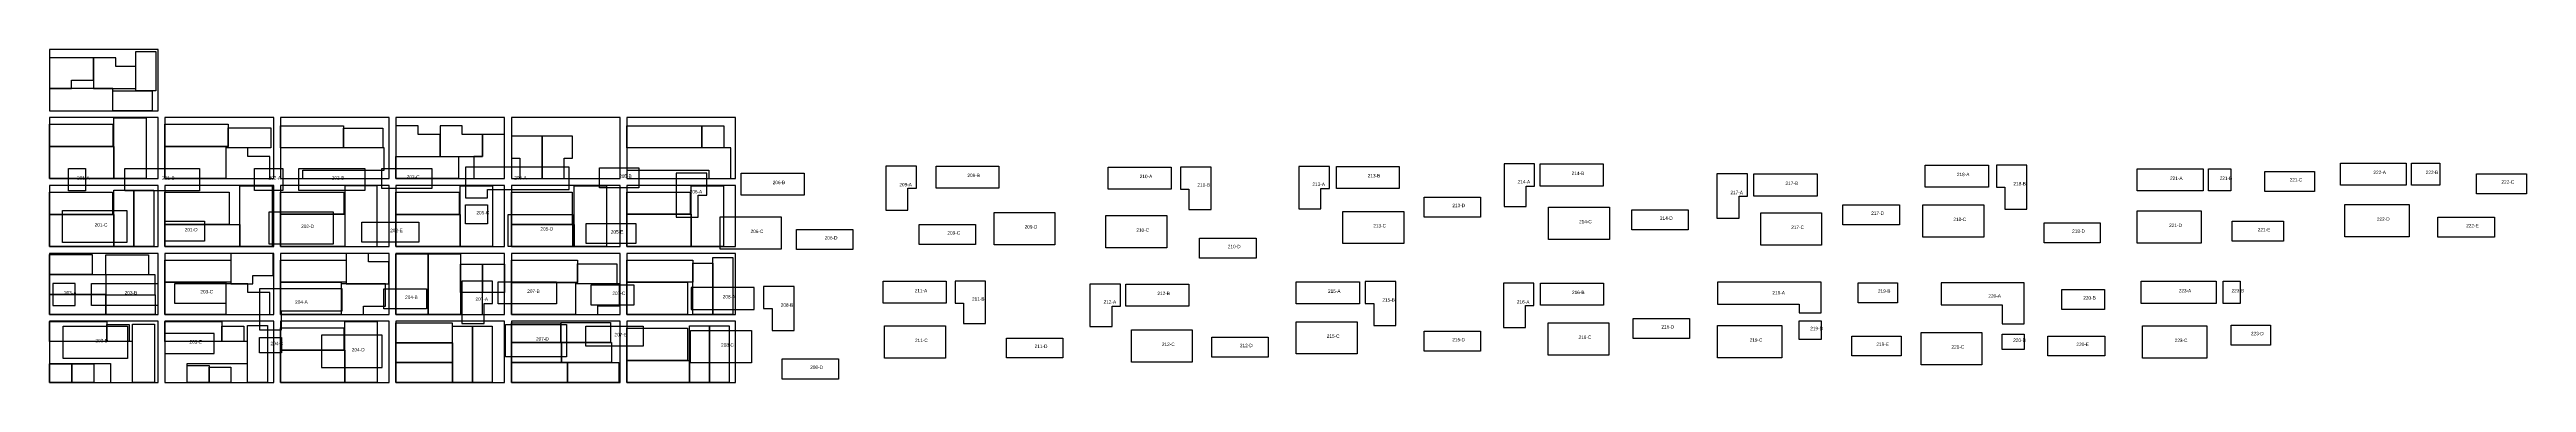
# Model space of a CAD drawing. Header units: millimetres. Extents: x 0 to 72938, y 0 to 9800.
import ezdxf

# ---------------------------------------------------------------- set-up
doc = ezdxf.new("R2010")
doc.units = ezdxf.units.MM
doc.layers.add('NESTED_RESULT', color=7, linetype='Continuous')
doc.layers.add('SOURCE_PARTS', color=7, linetype='Continuous')

msp = doc.modelspace()

# ---------------------------------------------------------------- linework, layer by layer
at = {"layer": 'NESTED_RESULT'}
for points in [[(0, 8000), (3200, 8000), (3200, 9800), (0, 9800), (0, 8000)], [(0, 9553), (0, 8651), (651, 8651), (651, 8902), (1297, 8902), (1297, 9553), (0, 9553)], [(1297, 9554), (1297, 8651), (2545, 8651), (2545, 9302), (1948, 9302), (1948, 9554), (1297, 9554)], [(2545, 8587), (2545, 9743), (3132, 9743), (3132, 8587), (2545, 8587)], [(0, 8000), (1859, 8000), (1859, 8651), (0, 8651), (0, 8000)], [(1859, 8587), (3018, 8587), (3018, 8000), (1859, 8000), (1859, 8587)], [(0, 6000), (3200, 6000), (3200, 7800), (0, 7800), (0, 6000)], [(0, 7600), (1861, 7600), (1861, 6949), (0, 6949), (0, 7600)], [(1892, 6000), (1892, 7791), (2842, 7791), (2842, 6000), (1892, 6000)], [(3400, 6000), (6600, 6000), (6600, 7800), (3400, 7800), (3400, 6000)], [(3400, 7600), (5259, 7600), (5259, 6950), (3400, 6950), (3400, 7600)], [(5259, 7494), (6516, 7494), (6516, 6903), (5259, 6903), (5259, 7494)], [(6800, 6000), (10000, 6000), (10000, 7800), (6800, 7800), (6800, 6000)], [(6800, 7553), (8657, 7553), (8657, 6902), (6800, 6902), (6800, 7553)], [(8657, 7489), (9813, 7489), (9813, 6902), (8657, 6902), (8657, 7489)], [(10200, 6000), (13400, 6000), (13400, 7800), (10200, 7800), (10200, 6000)], [(10851, 7302), (10851, 7553), (10200, 7553), (10200, 6651), (11499, 6651), (11499, 7302), (10851, 7302)], [(12149, 7302), (12149, 7551), (11499, 7551), (11499, 6651), (12748, 6651), (12748, 7302), (12149, 7302)], [(12499, 6000), (13399, 6000), (13399, 7299), (12748, 7299), (12748, 6651), (12499, 6651), (12499, 6000)], [(13600, 6000), (16800, 6000), (16800, 7800), (13600, 7800), (13600, 6000)], [(17000, 6000), (20200, 6000), (20200, 7800), (17000, 7800), (17000, 6000)], [(17000, 7553), (19205, 7553), (19205, 6902), (17000, 6902), (17000, 7553)], [(19205, 6902), (19205, 7554), (19853, 7554), (19853, 6902), (19205, 6902)], [(0, 6949), (1892, 6949), (1892, 6000), (0, 6000), (0, 6949)], [(3400, 6949), (5191, 6949), (5191, 6000), (3400, 6000), (3400, 6949)], [(5191, 6903), (5191, 6000), (6489, 6000), (6489, 6651), (5842, 6651), (5842, 6903), (5191, 6903)], [(9858, 6902), (6800, 6902), (6800, 6000), (7454, 6000), (7454, 6248), (9858, 6248), (9858, 6902)], [(10200, 6651), (12045, 6651), (12045, 6000), (10200, 6000), (10200, 6651)], [(14502, 7249), (13600, 7249), (13600, 6598), (13851, 6598), (13851, 6000), (14502, 6000), (14502, 7249)], [(15403, 7249), (14502, 7249), (14502, 6000), (15153, 6000), (15153, 6598), (15403, 6598), (15403, 7249)], [(20058, 6902), (17000, 6902), (17000, 6254), (19410, 6254), (19410, 6000), (20058, 6000), (20058, 6902)], [(0, 4000), (3200, 4000), (3200, 5800), (0, 5800), (0, 4000)], [(0, 5600), (1853, 5600), (1853, 4949), (0, 4949), (0, 5600)], [(1893, 4000), (1893, 5657), (2480, 5657), (2480, 4000), (1893, 4000)], [(2480, 4000), (2480, 5657), (3074, 5657), (3074, 4000), (2480, 4000)], [(3400, 4000), (6600, 4000), (6600, 5800), (3400, 5800), (3400, 4000)], [(3400, 5600), (5292, 5600), (5292, 4648), (3400, 4648), (3400, 5600)], [(5608, 4000), (5608, 5791), (6557, 5791), (6557, 4000), (5608, 4000)], [(6800, 4000), (10000, 4000), (10000, 5800), (6800, 5800), (6800, 4000)], [(6800, 5603), (8665, 5603), (8665, 4952), (6800, 4952), (6800, 5603)], [(8693, 5791), (8693, 4000), (9645, 4000), (9645, 5791), (8693, 5791)], [(10200, 4000), (13400, 4000), (13400, 5800), (10200, 5800), (10200, 4000)], [(10200, 5600), (12061, 5600), (12061, 4949), (10200, 4949), (10200, 5600)], [(12092, 4000), (12092, 5791), (13042, 5791), (13042, 4000), (12092, 4000)], [(13600, 4000), (16800, 4000), (16800, 5800), (13600, 5800), (13600, 4000)], [(13600, 5600), (15391, 5600), (15391, 4651), (13600, 4651), (13600, 5600)], [(15451, 4000), (15451, 5791), (16400, 5791), (16400, 4000), (15451, 4000)], [(17000, 4000), (20200, 4000), (20200, 5800), (17000, 5800), (17000, 4000)], [(17000, 5603), (18865, 5603), (18865, 4952), (17000, 4952), (17000, 5603)], [(18892, 4000), (18892, 5791), (19842, 5791), (19842, 4000), (18892, 4000)], [(0, 4949), (1892, 4949), (1892, 4000), (0, 4000), (0, 4949)], [(3400, 4648), (5608, 4648), (5608, 4000), (3400, 4000), (3400, 4648)], [(6800, 4952), (8692, 4952), (8692, 4000), (6800, 4000), (6800, 4952)], [(10200, 4949), (12092, 4949), (12092, 4000), (10200, 4000), (10200, 4949)], [(13600, 4651), (15451, 4651), (15451, 4000), (13600, 4000), (13600, 4651)], [(17000, 4952), (18892, 4952), (18892, 4000), (17000, 4000), (17000, 4952)], [(0, 2000), (3200, 2000), (3200, 3800), (0, 3800), (0, 2000)], [(0, 3765), (1254, 3765), (1254, 3175), (0, 3175), (0, 3765)], [(1657, 3756), (2918, 3756), (2918, 3168), (1657, 3168), (1657, 3756)], [(3400, 2000), (6600, 2000), (6600, 3800), (3400, 3800), (3400, 2000)], [(5340, 3799), (5340, 2900), (5991, 2900), (5991, 3148), (6588, 3148), (6588, 3799), (5340, 3799)], [(6800, 2000), (10000, 2000), (10000, 3800), (6800, 3800), (6800, 2000)], [(8738, 3799), (8738, 2900), (9989, 2900), (9989, 3550), (9389, 3550), (9389, 3799), (8738, 3799)], [(10200, 2000), (13400, 2000), (13400, 3800), (10200, 3800), (10200, 2000)], [(10200, 2000), (10200, 3791), (11149, 3791), (11149, 2000), (10200, 2000)], [(11149, 2000), (11149, 3791), (12098, 3791), (12098, 2000), (11149, 2000)], [(13600, 2000), (16800, 2000), (16800, 3800), (13600, 3800), (13600, 2000)], [(17000, 2000), (20200, 2000), (20200, 3800), (17000, 3800), (17000, 2000)], [(19532, 2000), (19532, 3676), (20119, 3676), (20119, 2000), (19532, 2000)], [(0, 3175), (1657, 3175), (1657, 2587), (0, 2587), (0, 3175)], [(3108, 3168), (1657, 3168), (1657, 2584), (3108, 2584), (3108, 3168)], [(3400, 3600), (5340, 3600), (5340, 2949), (3400, 2949), (3400, 3600)], [(3400, 2949), (5191, 2949), (5191, 2000), (3400, 2000), (3400, 2949)], [(6800, 3597), (8738, 3597), (8738, 2949), (6800, 2949), (6800, 3597)], [(6800, 2949), (8591, 2949), (8591, 2000), (6800, 2000), (6800, 2949)], [(12098, 2651), (12098, 3481), (12749, 3481), (12749, 2651), (12098, 2651)], [(12749, 2651), (12749, 3480), (13397, 3480), (13397, 2651), (12749, 2651)], [(13600, 3597), (15546, 3597), (15546, 2946), (13600, 2946), (13600, 3597)], [(13600, 2946), (15492, 2946), (15492, 2000), (13600, 2000), (13600, 2946)], [(15546, 2903), (15546, 3494), (16705, 3494), (16705, 2903), (15546, 2903)], [(17000, 3597), (18945, 3597), (18945, 2949), (17000, 2949), (17000, 3597)], [(17000, 2949), (18791, 2949), (18791, 2000), (17000, 2000), (17000, 2949)], [(18945, 2000), (18945, 3513), (19532, 3513), (19532, 2000), (18945, 2000)], [(0, 2587), (1657, 2587), (1657, 2000), (0, 2000), (0, 2587)], [(1657, 2584), (3115, 2584), (3115, 2000), (1657, 2000), (1657, 2584)], [(5191, 2900), (5191, 2000), (6491, 2000), (6491, 2651), (5842, 2651), (5842, 2900), (5191, 2900)], [(8591, 2900), (8591, 2000), (9242, 2000), (9242, 2249), (9891, 2249), (9891, 2900), (8591, 2900)], [(12749, 2651), (12098, 2651), (12098, 2000), (12749, 2000), (12749, 2651)], [(15492, 2903), (15492, 2000), (16143, 2000), (16143, 2252), (16788, 2252), (16788, 2903), (15492, 2903)], [(0, 0), (3200, 0), (3200, 1800), (0, 1800), (0, 0)], [(0, 1794), (1692, 1794), (1692, 1203), (0, 1203), (0, 1794)], [(1692, 1203), (1692, 1705), (2343, 1705), (2343, 1203), (1692, 1203)], [(2442, 0), (2442, 1716), (3092, 1716), (3092, 0), (2442, 0)], [(3400, 0), (6600, 0), (6600, 1800), (3400, 1800), (3400, 0)], [(3400, 1794), (5070, 1794), (5070, 1203), (3400, 1203), (3400, 1794)], [(5070, 1654), (5718, 1654), (5718, 1203), (5070, 1203), (5070, 1654)], [(5832, 0), (5832, 1676), (6423, 1676), (6423, 0), (5832, 0)], [(6800, 0), (10000, 0), (10000, 1800), (6800, 1800), (6800, 0)], [(6800, 1603), (8668, 1603), (8668, 952), (6800, 952), (6800, 1603)], [(8692, 0), (8692, 1791), (9645, 1791), (9645, 0), (8692, 0)], [(10200, 0), (13400, 0), (13400, 1800), (10200, 1800), (10200, 0)], [(10200, 1753), (11857, 1753), (11857, 1168), (10200, 1168), (10200, 1753)], [(11864, 0), (11864, 1654), (12451, 1654), (12451, 0), (11864, 0)], [(12451, 0), (12451, 1654), (13038, 1654), (13038, 0), (12451, 0)], [(13600, 0), (16800, 0), (16800, 1800), (13600, 1800), (13600, 0)], [(13600, 1759), (15060, 1759), (15060, 1175), (13600, 1175), (13600, 1759)], [(15060, 1762), (16521, 1762), (16521, 1178), (15060, 1178), (15060, 1762)], [(17000, 0), (20200, 0), (20200, 1800), (17000, 1800), (17000, 0)], [(17000, 1600), (18791, 1600), (18791, 651), (17000, 651), (17000, 1600)], [(18845, 0), (18845, 1664), (19432, 1664), (19432, 0), (18845, 0)], [(19432, 0), (19432, 1664), (20016, 1664), (20016, 0), (19432, 0)], [(2442, 1203), (0, 1203), (0, 556), (1794, 556), (1794, 0), (2442, 0), (2442, 1203)], [(5832, 1203), (3400, 1203), (3400, 0), (4048, 0), (4048, 556), (5832, 556), (5832, 1203)], [(6800, 952), (8692, 952), (8692, 0), (6800, 0), (6800, 952)], [(10200, 1168), (11864, 1168), (11864, 584), (10200, 584), (10200, 1168)], [(13600, 1175), (15073, 1175), (15073, 584), (13600, 584), (13600, 1175)], [(15073, 1178), (16546, 1178), (16546, 587), (15073, 587), (15073, 1178)], [(0, 552), (654, 552), (654, 0), (0, 0), (0, 552)], [(654, 552), (1302, 552), (1302, 0), (654, 0), (654, 552)], [(4048, 0), (4048, 502), (4696, 502), (4696, 0), (4048, 0)], [(4696, 452), (5343, 452), (5343, 0), (4696, 0), (4696, 452)], [(10200, 584), (11864, 584), (11864, 0), (10200, 0), (10200, 584)], [(13600, 584), (15257, 584), (15257, 0), (13600, 0), (13600, 584)], [(15257, 587), (16762, 587), (16762, 0), (15257, 0), (15257, 587)], [(17000, 651), (18845, 651), (18845, 0), (17000, 0), (17000, 651)]]:
    msp.add_lwpolyline(points, dxfattribs=at)
at = {"layer": 'SOURCE_PARTS'}
for points in [[(560, 6294), (1062, 6294), (1062, 5644), (560, 5644), (560, 6294)], [(2214, 6294), (4419, 6294), (4419, 5644), (2214, 5644), (2214, 6294)], [(6035, 6298), (6865, 6298), (6865, 5647), (6035, 5647), (6035, 6298)], [(7340, 6298), (9280, 6298), (9280, 5647), (7340, 5647), (7340, 6298)], [(9783, 6298), (11256, 6298), (11256, 5708), (9783, 5708), (9783, 6298)], [(15303, 6335), (12245, 6335), (12245, 5433), (12899, 5433), (12899, 5680), (15303, 5680), (15303, 6335)], [(16197, 6316), (17352, 6316), (17352, 5729), (16197, 5729), (16197, 6316)], [(19104, 5512), (19355, 5512), (19355, 6163), (18453, 6163), (18453, 4865), (19104, 4865), (19104, 5512)], [(20366, 6162), (22223, 6162), (22223, 5511), (20366, 5511), (20366, 6162)], [(25529, 6371), (24625, 6371), (24625, 5072), (25276, 5072), (25276, 5720), (25529, 5720), (25529, 6371)], [(26107, 6371), (27952, 6371), (27952, 5720), (26107, 5720), (26107, 6371)], [(31172, 6340), (33032, 6340), (33032, 5689), (31172, 5689), (31172, 6340)], [(34204, 6340), (33302, 6340), (33302, 5689), (33553, 5689), (33553, 5090), (34204, 5090), (34204, 6340)], [(37439, 5710), (37688, 5710), (37688, 6361), (36788, 6361), (36788, 5111), (37439, 5111), (37439, 5710)], [(37895, 6361), (39740, 6361), (39740, 5710), (37895, 5710), (37895, 6361)], [(43729, 6434), (42830, 6434), (42830, 5183), (43480, 5183), (43480, 5783), (43729, 5783), (43729, 6434)], [(43896, 6434), (45747, 6434), (45747, 5783), (43896, 5783), (43896, 6434)], [(49999, 6139), (49099, 6139), (49099, 4839), (49750, 4839), (49750, 5488), (49999, 5488), (49999, 6139)], [(50185, 6139), (52053, 6139), (52053, 5488), (50185, 5488), (50185, 6139)], [(55233, 6398), (57098, 6398), (57098, 5747), (55233, 5747), (55233, 6398)], [(58228, 6398), (57328, 6398), (57328, 5747), (57577, 5747), (57577, 5098), (58228, 5098), (58228, 6398)], [(61470, 6286), (63415, 6286), (63415, 5638), (61470, 5638), (61470, 6286)], [(63580, 6286), (64232, 6286), (64232, 5638), (63580, 5638), (63580, 6286)], [(65233, 6208), (66694, 6208), (66694, 5624), (65233, 5624), (65233, 6208)], [(67463, 6459), (69401, 6459), (69401, 5811), (67463, 5811), (67463, 6459)], [(69558, 6459), (70386, 6459), (70386, 5811), (69558, 5811), (69558, 6459)], [(71465, 6146), (72938, 6146), (72938, 5556), (71465, 5556), (71465, 6146)], [(12245, 5225), (12899, 5225), (12899, 4672), (12245, 4672), (12245, 5225)], [(40478, 5452), (42142, 5452), (42142, 4868), (40478, 4868), (40478, 5452)], [(44144, 5158), (45935, 5158), (45935, 4209), (44144, 4209), (44144, 5158)], [(52811, 5227), (54475, 5227), (54475, 4640), (52811, 4640), (52811, 5227)], [(55166, 5228), (56957, 5228), (56957, 4279), (55166, 4279), (55166, 5228)], [(67588, 5236), (69480, 5236), (69480, 4283), (67588, 4283), (67588, 5236)], [(383, 5064), (2275, 5064), (2275, 4115), (383, 4115), (383, 5064)], [(3405, 4743), (4564, 4743), (4564, 4156), (3405, 4156), (3405, 4743)], [(6464, 5022), (8356, 5022), (8356, 4073), (6464, 4073), (6464, 5022)], [(9194, 4719), (10871, 4719), (10871, 4128), (9194, 4128), (9194, 4719)], [(13509, 4944), (15402, 4944), (15402, 3998), (13509, 3998), (13509, 4944)], [(15799, 4675), (17260, 4675), (17260, 4091), (15799, 4091), (15799, 4675)], [(19749, 4873), (21540, 4873), (21540, 3924), (19749, 3924), (19749, 4873)], [(21999, 4499), (23656, 4499), (23656, 3915), (21999, 3915), (21999, 4499)], [(25613, 4645), (27270, 4645), (27270, 4058), (25613, 4058), (25613, 4645)], [(27817, 5004), (29608, 5004), (29608, 4055), (27817, 4055), (27817, 5004)], [(31108, 4910), (32898, 4910), (32898, 3961), (31108, 3961), (31108, 4910)], [(38085, 5036), (39876, 5036), (39876, 4087), (38085, 4087), (38085, 5036)], [(46590, 5079), (48254, 5079), (48254, 4495), (46590, 4495), (46590, 5079)], [(50392, 4994), (52183, 4994), (52183, 4045), (50392, 4045), (50392, 4994)], [(58733, 4696), (60387, 4696), (60387, 4109), (58733, 4109), (58733, 4696)], [(61470, 5051), (63363, 5051), (63363, 4099), (61470, 4099), (61470, 5051)], [(64271, 4743), (65784, 4743), (65784, 4155), (64271, 4155), (64271, 4743)], [(70329, 4862), (71999, 4862), (71999, 4272), (70329, 4272), (70329, 4862)], [(33865, 4244), (35528, 4244), (35528, 3660), (33865, 3660), (33865, 4244)], [(13046, 2978), (12143, 2978), (12143, 1731), (12794, 1731), (12794, 2328), (13046, 2328), (13046, 2978)], [(13209, 2963), (14925, 2963), (14925, 2312), (13209, 2312), (13209, 2963)], [(24550, 2980), (26402, 2980), (26402, 2330), (24550, 2330), (24550, 2980)], [(27563, 2980), (26665, 2980), (26665, 2330), (26912, 2330), (26912, 1733), (27563, 1733), (27563, 2980)], [(36714, 2963), (38579, 2963), (38579, 2312), (36714, 2312), (36714, 2963)], [(39645, 2974), (38743, 2974), (38743, 2323), (38994, 2323), (38994, 1677), (39645, 1677), (39645, 2974)], [(43713, 2918), (42812, 2918), (42812, 1619), (43463, 1619), (43463, 2267), (43713, 2267), (43713, 2918)], [(43901, 2926), (45762, 2926), (45762, 2275), (43901, 2275), (43901, 2926)], [(52172, 2951), (49114, 2951), (49114, 2303), (51524, 2303), (51524, 2049), (52172, 2049), (52172, 2951)], [(53262, 2344), (53262, 2935), (54421, 2935), (54421, 2344), (53262, 2344)], [(58147, 2931), (55706, 2931), (55706, 2283), (57500, 2283), (57500, 1728), (58147, 1728), (58147, 2931)], [(61592, 2977), (63801, 2977), (63801, 2329), (61592, 2329), (61592, 2977)], [(64003, 2977), (64504, 2977), (64504, 2329), (64003, 2329), (64003, 2977)], [(751, 2915), (100, 2915), (100, 2264), (751, 2264), (751, 2915)], [(1240, 2915), (3187, 2915), (3187, 2264), (1240, 2264), (1240, 2915)], [(3688, 2915), (5193, 2915), (5193, 2328), (3688, 2328), (3688, 2915)], [(8615, 2753), (6183, 2753), (6183, 1549), (6831, 1549), (6831, 2105), (8615, 2105), (8615, 2753)], [(9840, 2753), (11101, 2753), (11101, 2165), (9840, 2165), (9840, 2753)], [(15946, 2870), (17204, 2870), (17204, 2279), (15946, 2279), (15946, 2870)], [(18895, 2146), (20754, 2146), (20754, 2797), (18895, 2797), (18895, 2146)], [(21930, 2823), (21027, 2823), (21027, 2173), (21280, 2173), (21280, 1528), (21930, 1528), (21930, 2823)], [(31539, 2896), (30638, 2896), (30638, 1647), (31289, 1647), (31289, 2245), (31539, 2245), (31539, 2896)], [(31693, 2896), (33552, 2896), (33552, 2245), (31693, 2245), (31693, 2896)], [(59261, 2735), (60515, 2735), (60515, 2144), (59261, 2144), (59261, 2735)], [(404, 1658), (2296, 1658), (2296, 708), (404, 708), (404, 1658)], [(13430, 1706), (15221, 1706), (15221, 757), (13430, 757), (13430, 1706)], [(15789, 1655), (17481, 1655), (17481, 1065), (15789, 1065), (15789, 1655)], [(18878, 1526), (20669, 1526), (20669, 577), (18878, 577), (18878, 1526)], [(24588, 1664), (26379, 1664), (26379, 715), (24588, 715), (24588, 1664)], [(31861, 1549), (33652, 1549), (33652, 600), (31861, 600), (31861, 1549)], [(36714, 1788), (38505, 1788), (38505, 838), (36714, 838), (36714, 1788)], [(40478, 1505), (42135, 1505), (42135, 918), (40478, 918), (40478, 1505)], [(44129, 1757), (45920, 1757), (45920, 808), (44129, 808), (44129, 1757)], [(46636, 1881), (48294, 1881), (48294, 1294), (46636, 1294), (46636, 1881)], [(49117, 1674), (51009, 1674), (51009, 722), (49117, 722), (49117, 1674)], [(51524, 1814), (52172, 1814), (52172, 1262), (51524, 1262), (51524, 1814)], [(55112, 1471), (56902, 1471), (56902, 519), (55112, 519), (55112, 1471)], [(61633, 1665), (63525, 1665), (63525, 713), (61633, 713), (61633, 1665)], [(64247, 1684), (65403, 1684), (65403, 1097), (64247, 1097), (64247, 1684)], [(4847, 1437), (3396, 1437), (3396, 853), (4847, 853), (4847, 1437)], [(6183, 1323), (6831, 1323), (6831, 872), (6183, 872), (6183, 1323)], [(9797, 1391), (8006, 1391), (8006, 438), (9797, 438), (9797, 1391)], [(28180, 1308), (29838, 1308), (29838, 723), (28180, 723), (28180, 1308)], [(34227, 1332), (35881, 1332), (35881, 744), (34227, 744), (34227, 1332)], [(53068, 1367), (54525, 1367), (54525, 783), (53068, 783), (53068, 1367)], [(57502, 1420), (58149, 1420), (58149, 968), (57502, 968), (57502, 1420)], [(58847, 1367), (60523, 1367), (60523, 779), (58847, 779), (58847, 1367)], [(21572, 694), (23229, 694), (23229, 100), (21572, 100), (21572, 694)]]:
    msp.add_lwpolyline(points, dxfattribs=at)

# ---------------------------------------------------------------- texts
at = {"layer": 'NESTED_RESULT'}
for s, p in [('Sheet_25', (5, 9790)), ('Sheet_19', (5, 7790)), ('Sheet_20', (3405, 7790)), ('Sheet_21', (6805, 7790)), ('Sheet_22', (10205, 7790)), ('Sheet_23', (13605, 7790)), ('Sheet_24', (17005, 7790)), ('Sheet_13', (5, 5790)), ('Sheet_14', (3405, 5790)), ('Sheet_15', (6805, 5790)), ('Sheet_16', (10205, 5790)), ('Sheet_17', (13605, 5790)), ('Sheet_18', (17005, 5790)), ('Sheet_7', (5, 3790)), ('Sheet_8', (3405, 3790)), ('Sheet_9', (6805, 3790)), ('Sheet_10', (10205, 3790)), ('Sheet_11', (13605, 3790)), ('Sheet_12', (17005, 3790)), ('Sheet_1', (5, 1790)), ('Sheet_2', (3405, 1790)), ('Sheet_3', (6805, 1790)), ('Sheet_4', (10205, 1790)), ('Sheet_5', (13605, 1790)), ('Sheet_6', (17005, 1790))]:
    msp.add_text(s, height=5, dxfattribs=at).set_placement(p)
at = {"layer": 'SOURCE_PARTS'}
for s, p in [('201-A', (811, 5969)), ('201-B', (3316, 5969)), ('202-A', (6450, 5973)), ('202-B', (8310, 5973)), ('202-C', (10519, 6003)), ('205-A', (13684, 5974)), ('205-B', (16775, 6022)), ('206-B', (21295, 5837)), ('209-A', (25024, 5774)), ('209-B', (27029, 6045)), ('210-A', (32102, 6014)), ('210-B', (33803, 5765)), ('213-A', (37189, 5786)), ('213-B', (38817, 6035)), ('214-A', (43230, 5858)), ('214-B', (44821, 6108)), ('217-B', (51119, 5814)), ('218-A', (56166, 6073)), ('218-B', (57830, 5800)), ('221-A', (62443, 5962)), ('221-B', (63906, 5962)), ('221-C', (65964, 5916)), ('222-A', (68432, 6135)), ('222-B', (69972, 6135)), ('222-C', (72202, 5851)), ('206-A', (18851, 5566)), ('213-D', (41310, 5160)), ('217-A', (49497, 5542)), ('201-C', (1329, 4589)), ('201-D', (3984, 4450)), ('202-D', (7410, 4547)), ('202-E', (10032, 4424)), ('205-C', (12572, 4948)), ('205-D', (14456, 4471)), ('205-E', (16530, 4383)), ('206-C', (20644, 4398)), ('209-C', (26441, 4352)), ('209-D', (28713, 4530)), ('210-C', (32003, 4435)), ('213-C', (38980, 4562)), ('214-C', (45039, 4684)), ('214-D', (47422, 4787)), ('217-C', (51288, 4520)), ('217-D', (53643, 4934)), ('218-C', (56062, 4753)), ('218-D', (59560, 4403)), ('221-D', (62416, 4575)), ('221-E', (65028, 4449)), ('222-D', (68534, 4759)), ('222-E', (71164, 4567)), ('206-D', (22827, 4207)), ('210-D', (34696, 3952)), ('203-A', (425, 2589)), ('203-B', (2213, 2589)), ('203-C', (4441, 2621)), ('204-A', (7233, 2317)), ('204-B', (10471, 2459)), ('207-A', (12544, 2405)), ('207-B', (14067, 2638)), ('207-C', (16575, 2575)), ('208-A', (19824, 2472)), ('208-B', (21531, 2228)), ('211-A', (25476, 2655)), ('211-B', (27163, 2406)), ('212-A', (31039, 2322)), ('212-B', (32623, 2571)), ('215-A', (37647, 2638)), ('215-B', (39247, 2378)), ('216-A', (43210, 2321)), ('216-B', (44832, 2600)), ('219-A', (50735, 2592)), ('219-B', (53841, 2640)), ('220-A', (57093, 2496)), ('220-B', (59888, 2440)), ('223-A', (62697, 2653)), ('223-B', (64253, 2653)), ('207-E', (16635, 1360)), ('216-D', (47465, 1588)), ('219-D', (51848, 1538)), ('223-D', (64825, 1390)), ('203-D', (1350, 1183)), ('203-E', (4121, 1145)), ('204-C', (6507, 1097)), ('204-D', (8902, 915)), ('207-D', (14325, 1231)), ('208-C', (19774, 1052)), ('211-C', (25484, 1189)), ('211-D', (29009, 1016)), ('212-C', (32757, 1074)), ('212-D', (35054, 1038)), ('215-C', (37610, 1313)), ('215-D', (41307, 1211)), ('216-C', (45025, 1282)), ('219-C', (50063, 1198)), ('219-E', (53796, 1075)), ('220-C', (56007, 995)), ('220-D', (57825, 1194)), ('220-E', (59685, 1073)), ('223-C', (62579, 1189)), ('208-D', (22400, 397))]:
    msp.add_text(s, height=100, dxfattribs=at).set_placement(p)

doc.saveas('drawing.dxf')
